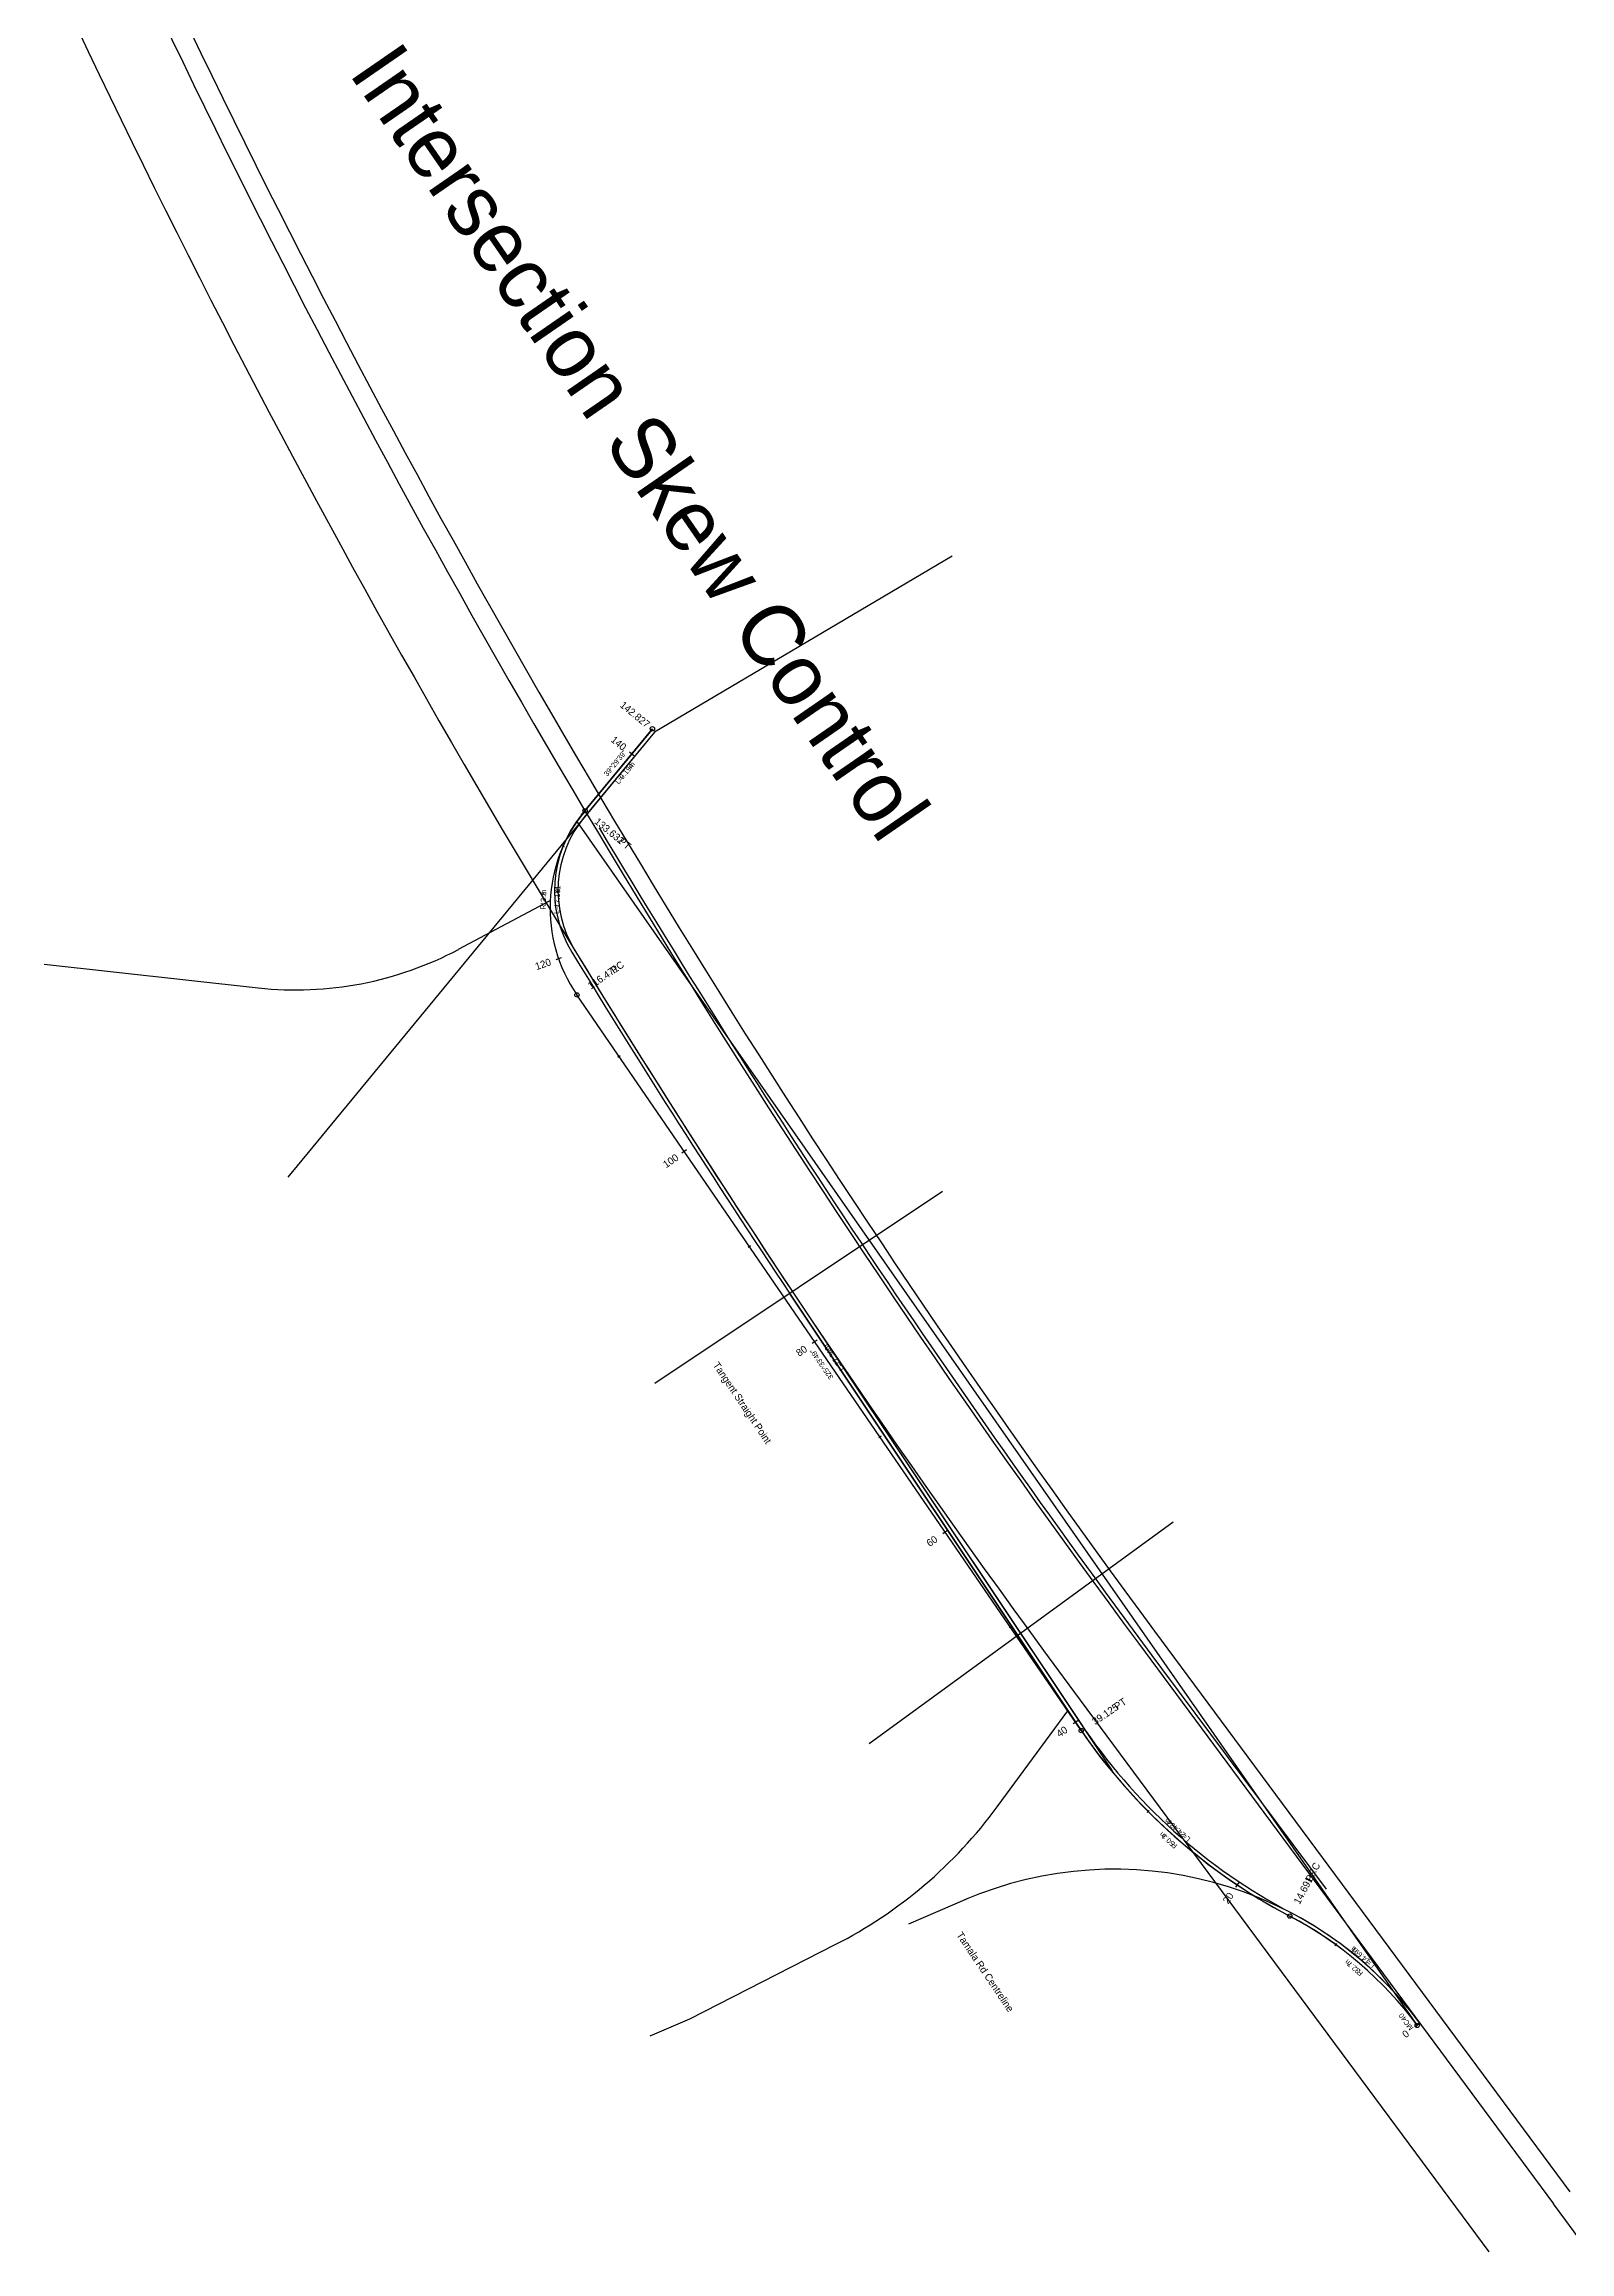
# Model space of a CAD drawing. Extents: x 268779 to 268989, y 5769028 to 5769396.
# Drawn here: x 268825 to 268957.3, y 5769074.7 to 5769266.1 of the extents above; entities that cross this region are included whole.
import ezdxf

# ---------------------------------------------------------------- set-up
doc = ezdxf.new("R2010")
doc.units = 0
for name, color, linetype in [('_CIVIL_CONSTRUCTION', 7, 'Continuous'), ('CORRIDOR_GRAPHICS_TEMPLATE_DROP', 7, 'Continuous'), ('CORRIDOR_GRAPHICS_TEMPLATE_INTERVAL', 7, 'Continuous'), ('CORRIDOR_TOP_MESH', 7, 'Continuous'), ('Default', 7, 'Continuous'), ('GEOM_VA_PROFILE INTERSECTION', 7, 'Continuous'), ('KERB_BACK', 7, 'Continuous'), ('KERB_LINE', 7, 'Continuous'), ('KERB_LIP', 7, 'Continuous'), ('KERB_TOP', 7, 'Continuous'), ('MISC_PATH', 7, 'Continuous'), ('SUBSURFACE_KERB', 7, 'Continuous'), ('SUBSURFACE_PAVEMENT_1', 7, 'Continuous'), ('TEMPLATE_ITL_DNC', 7, 'Continuous')]:
    doc.layers.add(name, color=color, linetype=linetype)

msp = doc.modelspace()

# ---------------------------------------------------------------- linework, layer by layer
at = {"layer": '_CIVIL_CONSTRUCTION'}
for p, q in [((268871.87, 5769199.62), (268877.71, 5769206.72)), ((268914.9, 5769119.85), (268871.16, 5769183.64))]:
    msp.add_line(p, q, dxfattribs=at)
for centre, radius, start, end in [((268882.13, 5769191.16), 13.3, 140.5058, 214.4364), ((268956.38, 5769148.29), 50.3, 214.4364, 242.2691), ((268917.76, 5769074.83), 32.7, 36.5281, 62.2691)]:
    msp.add_arc(centre, radius, start, end, dxfattribs=at)
at = {"layer": 'CORRIDOR_GRAPHICS_TEMPLATE_DROP'}
for p, q in [((268870.08, 5769196.49), (268869.85, 5769196.59)), ((268874.92, 5769178.37), (268874.72, 5769178.23)), ((268886.23, 5769161.88), (268886.03, 5769161.74)), ((268897.54, 5769145.38), (268897.34, 5769145.24)), ((268908.85, 5769128.89), (268908.65, 5769128.75)), ((268920.8, 5769112.92), (268920.62, 5769112.74)), ((268937.03, 5769101.4), (268936.89, 5769101.2))]:
    msp.add_line(p, q, dxfattribs=at)
at = {"layer": 'CORRIDOR_GRAPHICS_TEMPLATE_INTERVAL'}
for p, q in [((268876.11, 5769204.37), (268875.72, 5769204.69)), ((268869.81, 5769186.86), (268869.34, 5769186.7)), ((268880.68, 5769170.2), (268880.27, 5769169.91)), ((268891.99, 5769153.7), (268891.58, 5769153.42)), ((268903.3, 5769137.21), (268902.89, 5769136.92)), ((268914.61, 5769120.71), (268914.2, 5769120.43)), ((268928.56, 5769106.69), (268928.28, 5769106.28)), ((268944.24, 5769094.44), (268943.84, 5769094.14))]:
    msp.add_line(p, q, dxfattribs=at)
at = {"layer": 'CORRIDOR_TOP_MESH'}
for p, q in [((268860.9, 5769187.6), (268868.85, 5769191.83)), ((268824.96, 5769186.3), (268843.53, 5769184.26)), ((268907.62, 5769113.24), (268913.73, 5769121.56)), ((268880.97, 5769094.86), (268893.56, 5769101.29))]:
    msp.add_line(p, q, dxfattribs=at)
for centre, radius, start, end in [((268846.8, 5769214.08), 30, 263.7481, 298.0229), ((268875.38, 5769136.92), 40, 297.0327, 323.7091)]:
    msp.add_arc(centre, radius, start, end, dxfattribs=at)
at = {"layer": 'Default'}
for p, q in [((268871.87, 5769199.62), (268877.71, 5769206.72)), ((268914.9, 5769119.85), (268871.16, 5769183.64)), ((268914.9, 5769119.85), (268871.16, 5769183.64))]:
    msp.add_line(p, q, dxfattribs=at)
for centre, radius, start, end in [((268882.13, 5769191.16), 13.3, 140.5058, 214.4364), ((268956.38, 5769148.29), 50.3, 214.4364, 242.2691)]:
    msp.add_arc(centre, radius, start, end, dxfattribs=at)
at = {"layer": 'KERB_LIP'}
for centre in [(268877.71, 5769206.72), (268871.87, 5769199.62), (268871.16, 5769183.64), (268914.9, 5769119.85), (268932.98, 5769103.77), (268944.04, 5769094.29)]:
    msp.add_circle(centre, 0.188, dxfattribs=at)
at = {"layer": 'MISC_PATH'}
for p, q in [((268903.72, 5769221.68), (268877.88, 5769206.44)), ((268877.88, 5769206.44), (268846.09, 5769167.84)), ((268877.71, 5769206.72), (268871.57, 5769199.26)), ((268871.57, 5769199.26), (268877.71, 5769206.72)), ((268877.65, 5769206.63), (268871.57, 5769199.26)), ((268877.88, 5769206.44), (268871.8, 5769199.07)), ((268871.15, 5769198.67), (268944.04, 5769094.29)), ((268860.9, 5769187.6), (268868.85, 5769191.83)), ((268824.96, 5769186.3), (268843.53, 5769184.26)), ((268877.91, 5769149.99), (268902.86, 5769166.64)), ((268889.59, 5769157.79), (268914.56, 5769120.37)), ((268914.56, 5769120.37), (268889.59, 5769157.79)), ((268889.84, 5769157.95), (268917.59, 5769116.36)), ((268889.84, 5769157.95), (268914.81, 5769120.54)), ((268922.88, 5769137.93), (268896.51, 5769118.71)), ((268908.77, 5769128.8), (268908.68, 5769128.92)), ((268919.87, 5769127.43), (268955.87, 5769078.82)), ((268921.27, 5769128.47), (268957.28, 5769079.86)), ((268921.86, 5769125.25), (268936.15, 5769106.09)), ((268914.24, 5769123.26), (268950.25, 5769074.65)), ((268907.62, 5769113.24), (268913.73, 5769121.56)), ((268899.96, 5769103.1), (268905.05, 5769105.28)), ((268880.97, 5769094.86), (268893.56, 5769101.29)), ((268877.53, 5769093.37), (268880.97, 5769094.86))]:
    msp.add_line(p, q, dxfattribs=at)
for centre, radius, start, end in [((269606.95, 5769636.37), 853.3, 197.92762, 216.52812), ((269606.95, 5769636.37), 855.05, 197.92762, 216.52812), ((269606.95, 5769636.37), 862.05, 197.92762, 216.52812), ((268879.52, 5769192.71), 10.3, 140.5275, 211.3791), ((268879.52, 5769192.71), 10.3, 140.5275, 211.3791), ((268879.52, 5769192.71), 10, 140.5275, 211.3791), ((269606.95, 5769636.37), 854.75, 210.84485, 216.72512), ((268846.8, 5769214.08), 30, 263.7481, 298.0229), ((269606.95, 5769636.37), 862.35, 211.37908, 213.70906), ((269606.95, 5769636.37), 862.35, 211.37908, 213.70906), ((269606.95, 5769636.37), 862.05, 211.37908, 213.70906), ((268956.4, 5769148.29), 50.3, 213.7091, 242.2581), ((268956.4, 5769148.29), 50.3, 213.7091, 242.2581), ((268956.4, 5769148.29), 50, 213.7091, 242.2581), ((268875.38, 5769136.92), 40, 297.0327, 323.7091), ((268917.76, 5769074.83), 33, 36.5281, 113.1827), ((268917.76, 5769074.83), 32.7, 36.5281, 62.2581), ((268917.76, 5769074.83), 32.7, 36.5281, 62.2581), ((268917.76, 5769074.83), 33, 36.5281, 62.2581), ((268555.01, 5768781.89), 498.85, 29.9906, 36.5281)]:
    msp.add_arc(centre, radius, start, end, dxfattribs=at)

# ---------------------------------------------------------------- texts
at = {"layer": 'Default'}
for s, height, rotation, p in [('Intersection Skew Control', 5.3445, 304.6059, (268851.3, 5769263.6)), ('Tangent Straight Point', 0.625, 303.8934, (268882.93, 5769151.55)), ('Tamala Rd Centreline', 0.625, 303.8934, (268904.05, 5769102.13))]:
    msp.add_text(s, height=height, rotation=rotation, dxfattribs=at).set_placement(p)
at = {"layer": 'GEOM_VA_PROFILE INTERSECTION'}
for s, rotation, p in [('142.827', 320.5058, (268874.84, 5769208.68)), ('140', 320.5058, (268874.05, 5769205.67)), ('120', 19.2338, (268867.67, 5769185.79)), ('100', 34.4364, (268878.9, 5769168.6)), ('80', 34.4364, (268890.44, 5769152.26)), ('60', 34.4364, (268901.75, 5769135.76)), ('40', 34.4364, (268913.02, 5769119.24)), ('20', 56.2216, (268927.65, 5769104.77)), ('0', 36.5281, (268943.04, 5769093.16))]:
    msp.add_text(s, height=0.625, rotation=rotation, dxfattribs=at).set_placement(p)
at = {"layer": 'KERB_BACK'}
for s, rotation, p in [('13.3', 87.4711, (268868.45, 5769191.35)), ('m', 87.4711, (268868.49, 5769192.25)), ('R', 87.4711, (268868.44, 5769191.04)), ('m', 138.3527, (268922.32, 5769110.77)), ('50.3', 138.3527, (268923.04, 5769110.13)), ('R', 138.3527, (268923.28, 5769109.92)), ('m', 139.3986, (268938.4, 5769099.71)), ('32.7', 139.3986, (268939.14, 5769099.08)), ('R', 139.3986, (268939.38, 5769098.87))]:
    msp.add_text(s, height=0.45, rotation=rotation, dxfattribs=at).set_placement(p)
at = {"layer": 'KERB_LINE'}
for s, rotation, p in [('133.632', 320.5058, (268872.63, 5769198.58)), ('PT', 320.5058, (268874.71, 5769196.87)), ('116.471', 34.4364, (268872.37, 5769184.09)), ('PC', 34.4364, (268874.37, 5769185.46)), ('39.125', 34.4364, (268916.11, 5769120.3)), ('PT', 34.4364, (268918.02, 5769121.61)), ('PRC', 62.2691, (268934.84, 5769106.64)), ('14.691', 62.2691, (268933.84, 5769104.73))]:
    msp.add_text(s, height=0.625, rotation=rotation, dxfattribs=at).set_placement(p)
at = {"layer": 'KERB_TOP'}
for s, rotation, p in [('17.161', 87.4711, (268869.65, 5769191.22)), ('m', 87.4711, (268869.7, 5769192.52)), ('L=', 87.4711, (268869.62, 5769190.66)), ('m', 138.3527, (268922.78, 5769111.97)), ('24.434', 138.3527, (268924, 5769110.88)), ('L=', 138.3527, (268924.42, 5769110.51)), ('m', 139.3986, (268938.92, 5769100.84)), ('14.691', 139.3986, (268940, 5769099.92)), ('L=', 139.3986, (268940.42, 5769099.56))]:
    msp.add_text(s, height=0.45, rotation=rotation, dxfattribs=at).set_placement(p)
at = {"layer": 'SUBSURFACE_KERB'}
msp.add_text('MC40', height=0.45, rotation=126.5281, dxfattribs=at).set_placement((268943.74, 5769094.07))
at = {"layer": 'SUBSURFACE_PAVEMENT_1'}
for s, rotation, p in [('39^29\'39"', 50.5058, (268873.8, 5769202.55)), ('325^33\'49"', 124.4364, (268893.44, 5769150.49))]:
    msp.add_text(s, height=0.45, rotation=rotation, dxfattribs=at).set_placement(p)
at = {"layer": 'TEMPLATE_ITL_DNC'}
for s, rotation, p in [('9.194', 50.5058, (268875.14, 5769202.3)), ('m', 50.5058, (268875.91, 5769203.23)), ('L=', 50.5058, (268874.79, 5769201.87)), ('m', 124.4364, (268893.18, 5769152.99)), ('77.346', 124.4364, (268894.06, 5769151.7)), ('L=', 124.4364, (268894.38, 5769151.23))]:
    msp.add_text(s, height=0.45, rotation=rotation, dxfattribs=at).set_placement(p)

doc.saveas('drawing.dxf')
